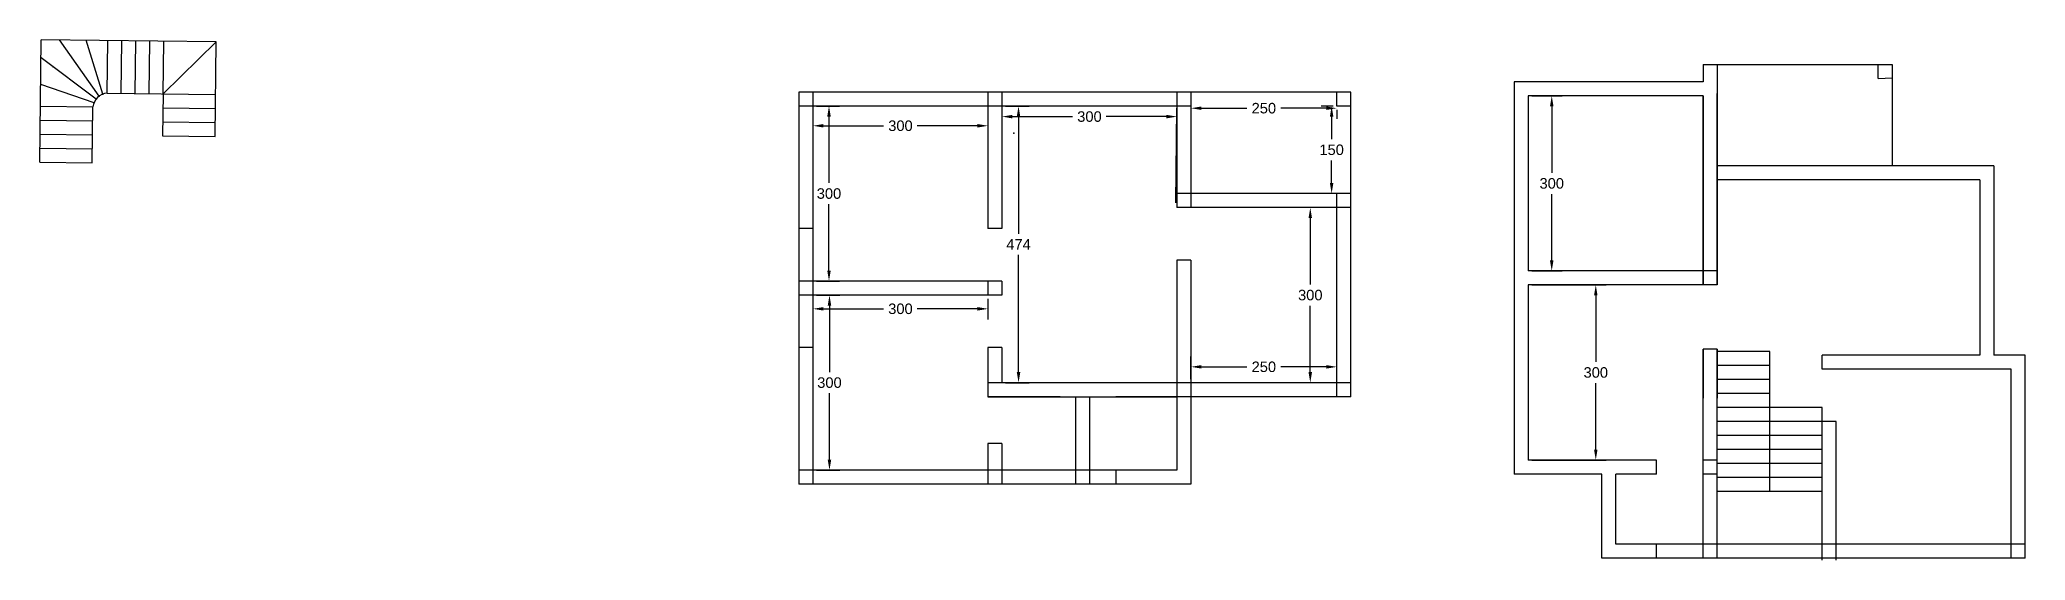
# Model space of a CAD drawing. Header units: inches. Extents: x -2903 to 3367, y -161 to 1064.
# Drawn here: x -818.4 to -784.36, y 677.92 to 686.85 of the extents above; entities that cross this region are included whole.
import ezdxf

# ---------------------------------------------------------------- set-up
doc = ezdxf.new("R2010")
doc.units = ezdxf.units.IN
doc.header["$MEASUREMENT"] = 0
doc.styles.get("Standard").update_dxf_attribs({"font": 'arial.ttf'})
doc.dimstyles.get("Standard").update_dxf_attribs({"dimtxt": 0.18, "dimasz": 0.18, "dimexe": 0.18, "dimexo": 0.0625, "dimgap": 0.09, "dimtad": 0, "dimtih": 1, "dimtoh": 1, "dimdec": 0, "dimlfac": 100, "dimzin": 0, "dimdsep": 46, "dimtxsty": 'Standard', "dimcen": 0.09, "dimadec": 0, "dimazin": 0, "dimtfac": 1, "dimtdec": 0, "dimtofl": 0, "dimtmove": 0, "dimatfit": 3, "dimfxl": 1, "dimtolj": 1, "dimtzin": 0, "dimarcsym": 0})

msp = doc.modelspace()

# ---------------------------------------------------------------- blocks, each defined once
blk = doc.blocks.new('*D233')
at = {"color": 0, "lineweight": -2, "transparency": 16777216}
for p, q in [((-801.906, 685.645), (-801.906, 685.347)), ((-801.726, 685.527), (-800.695, 685.527)), ((-799.086, 685.527), (-800.118, 685.527)), ((-798.906, 685.645), (-798.906, 685.347))]:
    blk.add_line(p, q, dxfattribs=at)
at = {"color": 0, "transparency": 16777216}
for points in [[(-801.726, 685.557), (-801.726, 685.497), (-801.906, 685.527)], [(-799.086, 685.557), (-799.086, 685.497), (-798.906, 685.527)]]:
    blk.add_solid(points, dxfattribs=at)
at = {"layer": 'Defpoints', "color": 0, "transparency": 16777216}
for p in [(-801.906, 685.708), (-801.906, 685.527), (-798.906, 685.708)]:
    blk.add_point(p, dxfattribs=at)
at = {"color": 0, "transparency": 16777216, "insert": (-800.406, 685.527), "char_height": 0.18, "attachment_point": 5}
blk.add_mtext('\\A1;300', dxfattribs=at)
blk = doc.blocks.new('*D234')
at = {"color": 0, "lineweight": -2, "transparency": 16777216}
for p, q in [((-801.844, 685.708), (-801.442, 685.708)), ((-801.622, 685.528), (-801.622, 683.518)), ((-801.622, 681.148), (-801.622, 683.158)), ((-801.844, 680.968), (-801.442, 680.968))]:
    blk.add_line(p, q, dxfattribs=at)
at = {"color": 0, "transparency": 16777216}
for points in [[(-801.652, 685.528), (-801.592, 685.528), (-801.622, 685.708)], [(-801.652, 681.148), (-801.592, 681.148), (-801.622, 680.968)]]:
    blk.add_solid(points, dxfattribs=at)
at = {"layer": 'Defpoints', "color": 0, "transparency": 16777216}
for p in [(-801.906, 685.708), (-801.906, 680.968), (-801.622, 680.968)]:
    blk.add_point(p, dxfattribs=at)
at = {"color": 0, "transparency": 16777216, "insert": (-801.622, 683.338), "char_height": 0.18, "attachment_point": 5}
blk.add_mtext('\\A1;474', dxfattribs=at)
blk = doc.blocks.new('*D262')
at = {"color": 0, "lineweight": -2, "transparency": 16777216}
for p, q in [((-805.146, 685.645), (-805.146, 685.19)), ((-802.146, 685.645), (-802.146, 685.19)), ((-804.966, 685.37), (-803.935, 685.37)), ((-802.326, 685.37), (-803.358, 685.37))]:
    blk.add_line(p, q, dxfattribs=at)
at = {"color": 0, "transparency": 16777216}
for points in [[(-804.966, 685.4), (-804.966, 685.34), (-805.146, 685.37)], [(-802.326, 685.4), (-802.326, 685.34), (-802.146, 685.37)]]:
    blk.add_solid(points, dxfattribs=at)
at = {"layer": 'Defpoints', "color": 0, "transparency": 16777216}
for p in [(-805.146, 685.708), (-802.146, 685.708), (-802.146, 685.37)]:
    blk.add_point(p, dxfattribs=at)
at = {"color": 0, "transparency": 16777216, "insert": (-803.646, 685.37), "char_height": 0.18, "attachment_point": 5}
blk.add_mtext('\\A1;300', dxfattribs=at)
blk = doc.blocks.new('*D263')
at = {"color": 0, "lineweight": -2, "transparency": 16777216}
for p, q in [((-805.084, 685.708), (-804.691, 685.708)), ((-804.871, 685.528), (-804.871, 684.39)), ((-804.871, 682.888), (-804.871, 684.026)), ((-805.084, 682.708), (-804.691, 682.708))]:
    blk.add_line(p, q, dxfattribs=at)
at = {"color": 0, "transparency": 16777216}
for points in [[(-804.901, 685.528), (-804.841, 685.528), (-804.871, 685.708)], [(-804.901, 682.888), (-804.841, 682.888), (-804.871, 682.708)]]:
    blk.add_solid(points, dxfattribs=at)
at = {"layer": 'Defpoints', "color": 0, "transparency": 16777216}
for p in [(-805.146, 685.708), (-805.146, 682.708), (-804.871, 682.708)]:
    blk.add_point(p, dxfattribs=at)
at = {"color": 0, "transparency": 16777216, "insert": (-804.871, 684.208), "char_height": 0.18, "attachment_point": 5}
blk.add_mtext('\\A1;300', dxfattribs=at)
blk = doc.blocks.new('*D264')
at = {"color": 0, "lineweight": -2, "transparency": 16777216}
for p, q in [((-805.084, 682.468), (-804.683, 682.468)), ((-804.863, 682.288), (-804.863, 681.15)), ((-804.863, 679.648), (-804.863, 680.786)), ((-805.084, 679.468), (-804.683, 679.468))]:
    blk.add_line(p, q, dxfattribs=at)
at = {"color": 0, "transparency": 16777216}
for points in [[(-804.893, 682.288), (-804.833, 682.288), (-804.863, 682.468)], [(-804.893, 679.648), (-804.833, 679.648), (-804.863, 679.468)]]:
    blk.add_solid(points, dxfattribs=at)
at = {"layer": 'Defpoints', "color": 0, "transparency": 16777216}
for p in [(-805.146, 682.468), (-805.146, 679.468), (-804.863, 679.468)]:
    blk.add_point(p, dxfattribs=at)
at = {"color": 0, "transparency": 16777216, "insert": (-804.863, 680.968), "char_height": 0.18, "attachment_point": 5}
blk.add_mtext('\\A1;300', dxfattribs=at)
blk = doc.blocks.new('*D265')
at = {"color": 0, "lineweight": -2, "transparency": 16777216}
for p, q in [((-805.146, 682.405), (-805.146, 682.053)), ((-804.966, 682.233), (-803.935, 682.233)), ((-802.326, 682.233), (-803.358, 682.233)), ((-802.146, 682.405), (-802.146, 682.053))]:
    blk.add_line(p, q, dxfattribs=at)
at = {"color": 0, "transparency": 16777216}
for points in [[(-804.966, 682.263), (-804.966, 682.203), (-805.146, 682.233)], [(-802.326, 682.263), (-802.326, 682.203), (-802.146, 682.233)]]:
    blk.add_solid(points, dxfattribs=at)
at = {"layer": 'Defpoints', "color": 0, "transparency": 16777216}
for p in [(-805.146, 682.468), (-802.146, 682.468), (-802.146, 682.233)]:
    blk.add_point(p, dxfattribs=at)
at = {"color": 0, "transparency": 16777216, "insert": (-803.646, 682.233), "char_height": 0.18, "attachment_point": 5}
blk.add_mtext('\\A1;300', dxfattribs=at)
blk = doc.blocks.new('*D266')
at = {"color": 0, "lineweight": -2, "transparency": 16777216}
for p, q in [((-798.666, 685.645), (-798.666, 685.491)), ((-798.486, 685.671), (-797.707, 685.671)), ((-796.348, 685.671), (-797.127, 685.671)), ((-796.168, 685.645), (-796.168, 685.491))]:
    blk.add_line(p, q, dxfattribs=at)
at = {"color": 0, "transparency": 16777216}
for points in [[(-798.486, 685.701), (-798.486, 685.641), (-798.666, 685.671)], [(-796.348, 685.701), (-796.348, 685.641), (-796.168, 685.671)]]:
    blk.add_solid(points, dxfattribs=at)
at = {"layer": 'Defpoints', "color": 0, "transparency": 16777216}
for p in [(-798.666, 685.708), (-798.666, 685.671), (-796.168, 685.708)]:
    blk.add_point(p, dxfattribs=at)
at = {"color": 0, "transparency": 16777216, "insert": (-797.417, 685.671), "char_height": 0.18, "attachment_point": 5}
blk.add_mtext('\\A1;250', dxfattribs=at)
blk = doc.blocks.new('*D267')
at = {"color": 0, "lineweight": -2, "transparency": 16777216}
for p, q in [((-796.23, 685.708), (-796.435, 685.708)), ((-796.255, 685.528), (-796.255, 685.14)), ((-796.255, 684.388), (-796.255, 684.776)), ((-796.23, 684.208), (-796.435, 684.208))]:
    blk.add_line(p, q, dxfattribs=at)
at = {"color": 0, "transparency": 16777216}
for points in [[(-796.285, 685.528), (-796.225, 685.528), (-796.255, 685.708)], [(-796.285, 684.388), (-796.225, 684.388), (-796.255, 684.208)]]:
    blk.add_solid(points, dxfattribs=at)
at = {"layer": 'Defpoints', "color": 0, "transparency": 16777216}
for p in [(-796.168, 685.708), (-796.255, 684.208), (-796.168, 684.208)]:
    blk.add_point(p, dxfattribs=at)
at = {"color": 0, "transparency": 16777216, "insert": (-796.255, 684.958), "char_height": 0.18, "attachment_point": 5}
blk.add_mtext('\\A1;150', dxfattribs=at)
blk = doc.blocks.new('*D268')
at = {"color": 0, "lineweight": -2, "transparency": 16777216}
for p, q in [((-798.666, 681.03), (-798.666, 681.419)), ((-796.168, 681.03), (-796.168, 681.419)), ((-798.486, 681.239), (-797.707, 681.239)), ((-796.348, 681.239), (-797.127, 681.239))]:
    blk.add_line(p, q, dxfattribs=at)
at = {"color": 0, "transparency": 16777216}
for points in [[(-798.486, 681.269), (-798.486, 681.209), (-798.666, 681.239)], [(-796.348, 681.269), (-796.348, 681.209), (-796.168, 681.239)]]:
    blk.add_solid(points, dxfattribs=at)
at = {"layer": 'Defpoints', "color": 0, "transparency": 16777216}
for p in [(-796.168, 681.239), (-798.666, 680.968), (-796.168, 680.968)]:
    blk.add_point(p, dxfattribs=at)
at = {"color": 0, "transparency": 16777216, "insert": (-797.417, 681.239), "char_height": 0.18, "attachment_point": 5}
blk.add_mtext('\\A1;250', dxfattribs=at)
blk = doc.blocks.new('*D269')
at = {"color": 0, "lineweight": -2, "transparency": 16777216}
for p, q in [((-796.23, 683.968), (-796.801, 683.968)), ((-796.621, 683.788), (-796.621, 682.65)), ((-796.621, 681.148), (-796.621, 682.286)), ((-796.23, 680.968), (-796.801, 680.968))]:
    blk.add_line(p, q, dxfattribs=at)
at = {"color": 0, "transparency": 16777216}
for points in [[(-796.651, 683.788), (-796.591, 683.788), (-796.621, 683.968)], [(-796.651, 681.148), (-796.591, 681.148), (-796.621, 680.968)]]:
    blk.add_solid(points, dxfattribs=at)
at = {"layer": 'Defpoints', "color": 0, "transparency": 16777216}
for p in [(-796.621, 683.968), (-796.168, 683.968), (-796.168, 680.968)]:
    blk.add_point(p, dxfattribs=at)
at = {"color": 0, "transparency": 16777216, "insert": (-796.621, 682.468), "char_height": 0.18, "attachment_point": 5}
blk.add_mtext('\\A1;300', dxfattribs=at)
blk = doc.blocks.new('*D202')
at = {"color": 0, "lineweight": -2, "transparency": 16777216}
for p, q in [((-792.822, 682.642), (-791.547, 682.642)), ((-791.727, 682.462), (-791.727, 681.324)), ((-791.727, 679.822), (-791.727, 680.96)), ((-792.822, 679.642), (-791.547, 679.642))]:
    blk.add_line(p, q, dxfattribs=at)
at = {"color": 0, "transparency": 16777216}
for points in [[(-791.757, 682.462), (-791.697, 682.462), (-791.727, 682.642)], [(-791.757, 679.822), (-791.697, 679.822), (-791.727, 679.642)]]:
    blk.add_solid(points, dxfattribs=at)
at = {"layer": 'Defpoints', "color": 0, "transparency": 16777216}
for p in [(-792.885, 682.642), (-792.885, 679.642), (-791.727, 679.642)]:
    blk.add_point(p, dxfattribs=at)
at = {"color": 0, "transparency": 16777216, "insert": (-791.727, 681.142), "char_height": 0.18, "attachment_point": 5}
blk.add_mtext('\\A1;300', dxfattribs=at)
blk = doc.blocks.new('*D203')
at = {"color": 0, "lineweight": -2, "transparency": 16777216}
for p, q in [((-792.822, 685.882), (-792.302, 685.882)), ((-792.482, 685.702), (-792.482, 684.564)), ((-792.482, 683.062), (-792.482, 684.2)), ((-792.822, 682.882), (-792.302, 682.882))]:
    blk.add_line(p, q, dxfattribs=at)
at = {"color": 0, "transparency": 16777216}
for points in [[(-792.512, 685.702), (-792.452, 685.702), (-792.482, 685.882)], [(-792.512, 683.062), (-792.452, 683.062), (-792.482, 682.882)]]:
    blk.add_solid(points, dxfattribs=at)
at = {"layer": 'Defpoints', "color": 0, "transparency": 16777216}
for p in [(-792.885, 685.882), (-792.885, 682.882), (-792.482, 682.882)]:
    blk.add_point(p, dxfattribs=at)
at = {"color": 0, "transparency": 16777216, "insert": (-792.482, 684.382), "char_height": 0.18, "attachment_point": 5}
blk.add_mtext('\\A1;300', dxfattribs=at)

# ---------------------------------------------------------------- dimensions: what is measured, and where the dimension line sits
for base, p1, p2, picture, middle in [((-792.482, 682.882), (-792.885, 685.882), (-792.885, 682.882), '*D203', (-792.482, 684.382)), ((-804.871, 682.708), (-805.146, 685.708), (-805.146, 682.708), '*D263', (-804.871, 684.208)), ((-801.622, 680.968), (-801.906, 685.708), (-801.906, 680.968), '*D234', (-801.622, 683.338)), ((-796.255, 684.208), (-796.168, 685.708), (-796.168, 684.208), '*D267', (-796.255, 684.958)), ((-796.621, 683.968), (-796.168, 680.968), (-796.168, 683.968), '*D269', (-796.621, 682.468)), ((-804.863, 679.468), (-805.146, 682.468), (-805.146, 679.468), '*D264', (-804.863, 680.968)), ((-791.727, 679.642), (-792.885, 682.642), (-792.885, 679.642), '*D202', (-791.727, 681.142))]:
    dim = msp.add_linear_dim(base=base, p1=p1, p2=p2, angle=90, dimstyle='Standard')
    dim.commit()
    dim.dimension.update_dxf_attribs({"geometry": picture, "text_midpoint": middle})
for base, p1, p2, picture, middle in [((-802.146, 685.37), (-805.146, 685.708), (-802.146, 685.708), '*D262', (-803.646, 685.37)), ((-801.906, 685.527), (-798.906, 685.708), (-801.906, 685.708), '*D233', (-800.406, 685.527)), ((-798.666, 685.671), (-796.168, 685.708), (-798.666, 685.708), '*D266', (-797.417, 685.671)), ((-802.146, 682.233), (-805.146, 682.468), (-802.146, 682.468), '*D265', (-803.646, 682.233)), ((-796.168, 681.239), (-798.666, 680.968), (-796.168, 680.968), '*D268', (-797.417, 681.239))]:
    dim = msp.add_linear_dim(base=base, p1=p1, p2=p2, dimstyle='Standard')
    dim.commit()
    dim.dimension.update_dxf_attribs({"geometry": picture, "text_midpoint": middle})

# ---------------------------------------------------------------- linework, layer by layer
for p, q in [((-818.401, 684.745), (-818.375, 686.845)), ((-815.375, 686.808), (-818.375, 686.845)), ((-815.395, 685.188), (-815.375, 686.808)), ((-789.885, 686.422), (-786.645, 686.422)), ((-786.885, 686.182), (-786.645, 686.19)), ((-798.926, 684.051), (-798.906, 685.671)), ((-788.745, 679.102), (-788.745, 681.502)), ((-802.146, 680.728), (-798.906, 680.728)), ((-800.646, 680.728), (-800.646, 679.228)), ((-800.406, 680.728), (-800.406, 679.228)), ((-787.845, 679.582), (-789.645, 679.582))]:
    msp.add_line(p, q)
at = {"color": 40, "true_color": 0xf8d731}
for p, q in [((-817.432, 685.827), (-818.378, 686.534)), ((-817.38, 685.877), (-818.064, 686.841)), ((-817.316, 685.913), (-817.606, 686.836)), ((-817.246, 685.931), (-817.235, 686.831)), ((-817.006, 685.928), (-816.995, 686.828)), ((-816.766, 685.925), (-816.755, 686.825)), ((-816.526, 685.922), (-816.515, 686.822)), ((-816.286, 685.919), (-816.275, 686.819)), ((-815.375, 686.808), (-816.286, 685.919)), ((-789.885, 686.422), (-789.885, 686.122)), ((-789.645, 686.422), (-789.645, 682.642)), ((-786.885, 686.182), (-786.885, 686.422)), ((-786.645, 686.422), (-786.645, 684.682)), ((-817.469, 685.764), (-818.384, 686.077)), ((-817.246, 685.931), (-815.386, 685.908)), ((-816.286, 685.919), (-816.295, 685.199)), ((-795.928, 685.948), (-805.386, 685.948)), ((-805.386, 685.948), (-805.386, 679.228)), ((-805.146, 685.948), (-805.146, 679.228)), ((-802.146, 685.948), (-802.146, 683.608)), ((-801.906, 685.948), (-801.906, 683.608)), ((-798.906, 685.948), (-798.906, 683.968)), ((-798.666, 685.948), (-798.666, 683.968)), ((-796.168, 685.708), (-796.168, 685.948)), ((-795.928, 680.728), (-795.928, 685.948)), ((-789.885, 686.122), (-793.125, 686.122)), ((-793.125, 686.122), (-793.125, 679.402)), ((-789.885, 685.882), (-792.885, 685.882)), ((-792.885, 685.882), (-792.885, 682.882)), ((-789.885, 682.642), (-789.885, 685.882)), ((-789.885, 685.882), (-789.885, 682.642)), ((-789.645, 682.642), (-789.645, 685.922)), ((-818.389, 685.705), (-817.489, 685.694)), ((-818.389, 685.705), (-817.489, 685.694)), ((-817.501, 684.734), (-817.489, 685.694)), ((-816.289, 685.679), (-815.389, 685.668)), ((-798.666, 685.708), (-805.386, 685.708)), ((-795.928, 685.708), (-796.168, 685.708)), ((-818.395, 685.225), (-817.495, 685.214)), ((-818.395, 685.225), (-817.495, 685.214)), ((-818.392, 685.465), (-817.492, 685.454)), ((-818.392, 685.465), (-817.492, 685.454)), ((-816.295, 685.199), (-815.395, 685.188)), ((-816.292, 685.439), (-815.392, 685.428)), ((-818.398, 684.985), (-817.498, 684.974)), ((-818.401, 684.745), (-817.501, 684.734)), ((-784.905, 684.682), (-789.645, 684.682)), ((-784.905, 684.682), (-784.905, 681.442)), ((-795.928, 684.208), (-798.906, 684.208)), ((-796.168, 680.728), (-796.168, 684.208)), ((-785.145, 684.442), (-789.645, 684.442)), ((-785.145, 684.442), (-785.145, 681.442)), ((-795.928, 683.968), (-798.906, 683.968)), ((-805.146, 683.608), (-805.386, 683.608)), ((-801.906, 683.608), (-802.146, 683.608)), ((-798.666, 683.068), (-798.906, 683.068)), ((-798.906, 683.068), (-798.906, 680.728)), ((-798.666, 683.068), (-798.666, 680.728)), ((-789.645, 682.882), (-792.885, 682.882)), ((-801.906, 682.708), (-805.386, 682.708)), ((-801.906, 682.468), (-805.386, 682.468)), ((-802.146, 682.708), (-802.146, 682.468)), ((-801.906, 682.708), (-801.906, 682.468)), ((-789.645, 682.642), (-792.885, 682.642)), ((-792.885, 682.642), (-792.885, 679.642)), ((-805.146, 681.568), (-805.386, 681.568)), ((-801.906, 681.568), (-802.146, 681.568)), ((-802.146, 681.568), (-802.146, 680.728)), ((-801.906, 681.568), (-801.906, 680.968)), ((-789.885, 677.962), (-789.885, 681.542)), ((-789.645, 681.542), (-789.885, 681.542)), ((-789.885, 681.542), (-789.885, 680.702)), ((-789.645, 677.962), (-789.645, 681.542)), ((-789.645, 681.542), (-789.645, 680.702)), ((-788.745, 681.502), (-789.645, 681.502)), ((-787.845, 681.202), (-787.845, 681.442)), ((-785.145, 681.442), (-787.845, 681.442)), ((-784.365, 681.442), (-784.905, 681.442)), ((-784.365, 677.962), (-784.365, 681.442)), ((-788.745, 681.262), (-789.645, 681.262)), ((-784.605, 681.202), (-787.845, 681.202)), ((-784.605, 677.962), (-784.605, 681.202)), ((-800.756, 680.968), (-802.146, 680.968)), ((-800.906, 680.728), (-802.146, 680.728)), ((-795.928, 680.968), (-801.906, 680.968)), ((-795.928, 680.728), (-799.956, 680.728)), ((-798.906, 680.968), (-798.906, 679.468)), ((-798.666, 680.968), (-798.666, 679.228)), ((-788.745, 681.022), (-789.645, 681.022)), ((-788.745, 680.782), (-789.645, 680.782)), ((-787.845, 680.542), (-789.645, 680.542)), ((-787.845, 677.924), (-787.845, 680.542)), ((-787.845, 680.302), (-789.645, 680.302)), ((-787.845, 680.062), (-789.645, 680.062)), ((-787.605, 680.302), (-787.845, 680.302)), ((-787.605, 677.924), (-787.605, 680.302)), ((-801.906, 679.928), (-802.146, 679.928)), ((-802.146, 679.928), (-802.146, 679.228)), ((-801.906, 679.928), (-801.906, 679.228)), ((-787.845, 679.822), (-789.645, 679.822)), ((-798.906, 679.468), (-805.386, 679.468)), ((-799.956, 679.468), (-799.956, 679.228)), ((-791.625, 679.402), (-793.125, 679.402)), ((-790.685, 679.642), (-792.885, 679.642)), ((-791.625, 677.962), (-791.625, 679.402)), ((-791.385, 678.202), (-791.385, 679.402)), ((-790.685, 679.402), (-791.385, 679.402)), ((-790.685, 679.402), (-790.685, 679.642)), ((-789.645, 679.642), (-789.885, 679.642)), ((-789.645, 679.402), (-789.885, 679.402)), ((-798.666, 679.228), (-805.386, 679.228)), ((-787.845, 679.342), (-789.645, 679.342)), ((-787.845, 679.102), (-789.645, 679.102)), ((-787.605, 678.202), (-791.385, 678.202)), ((-790.685, 677.962), (-790.685, 678.202)), ((-784.365, 678.202), (-787.845, 678.202)), ((-787.605, 677.962), (-791.625, 677.962)), ((-784.365, 677.962), (-789.645, 677.962))]:
    msp.add_line(p, q, dxfattribs=at)
msp.add_arc((-817.213, 685.654), 0.279, 96.7936, 171.7904, dxfattribs=at)
for p in [(-818.17, 686.379), (-801.702, 685.242)]:
    msp.add_point(p, dxfattribs=at)
for p in [(-817.432, 685.827), (-817.38, 685.877), (-817.316, 685.913), (-817.469, 685.764)]:
    msp.add_point(p)

msp.set_redraw_order([(e.dxf.handle, doc.entitydb.next_handle()) for e in msp.query("TEXT MTEXT ATTDEF DIMENSION ARC_DIMENSION")])  # texts and dimensions are drawn at this point

doc.saveas('drawing.dxf')
